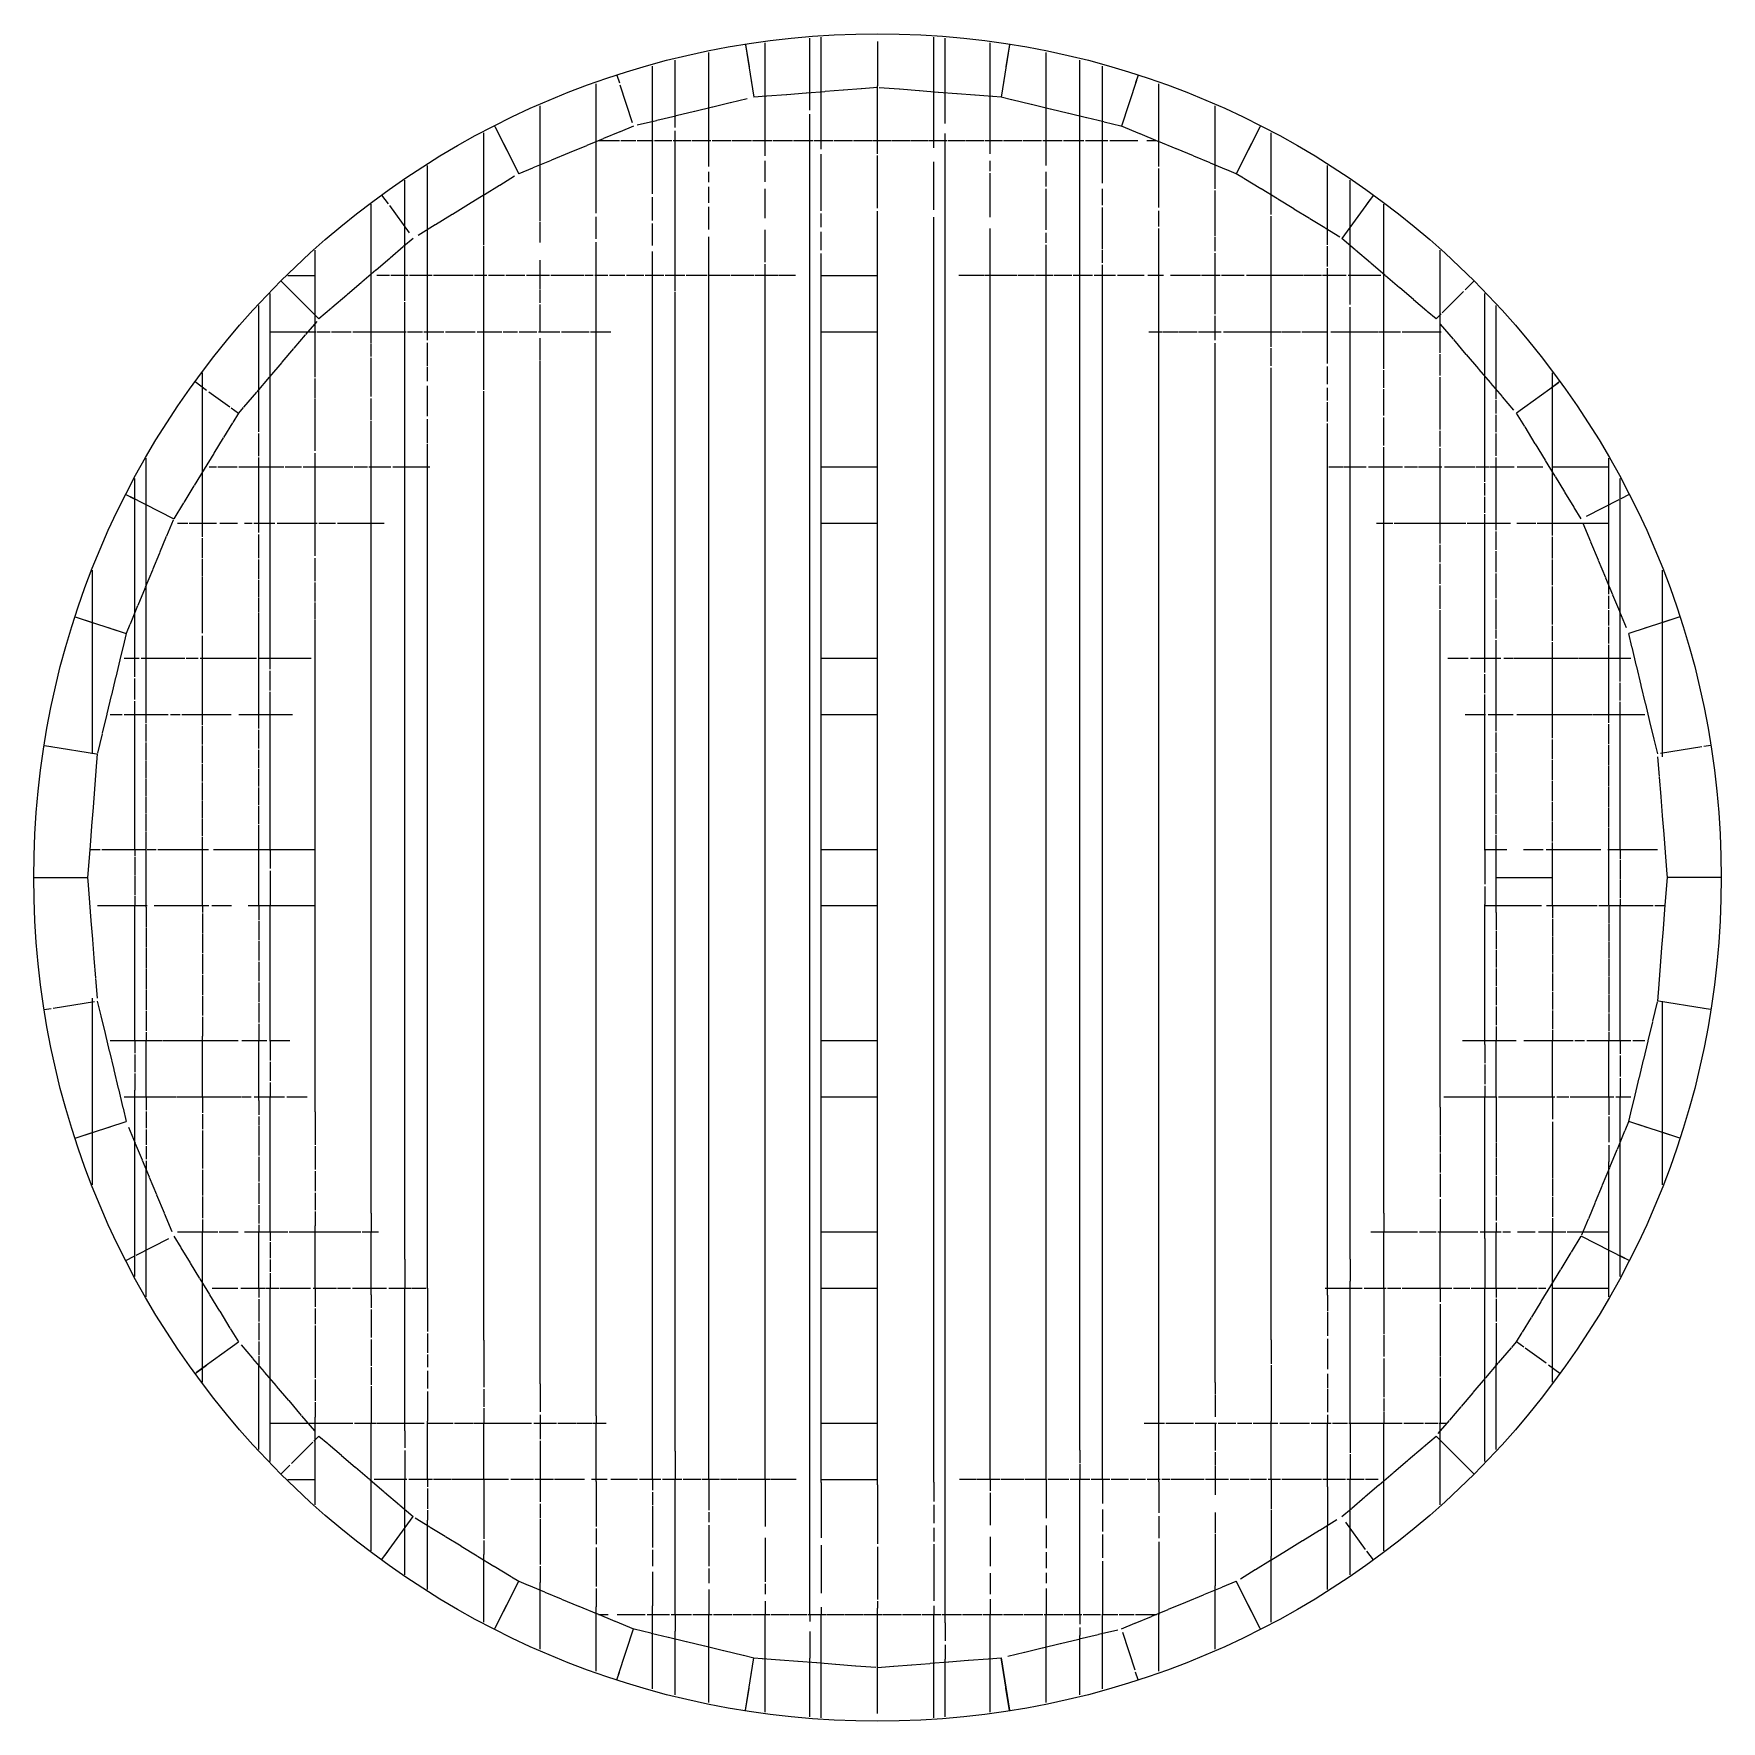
# Model space of a CAD drawing. Header units: metres. Extents: x -22.9 to 22.9, y -22.9 to 22.9.
import ezdxf

# ---------------------------------------------------------------- set-up
doc = ezdxf.new("R2010")
doc.units = ezdxf.units.M
for name, color, linetype in [('OBSERVED_WELDS', 3, 'Continuous'), ('PREDICTED_WELDS_HIGH', 5, 'Continuous'), ('PREDICTED_WELDS_LOW', 1, 'Continuous'), ('PREDICTED_WELDS_MEDIUM', 2, 'Continuous'), ('TANK_BOUNDARY', 7, 'Continuous')]:
    doc.layers.add(name, color=color, linetype=linetype)

msp = doc.modelspace()

# ---------------------------------------------------------------- linework, layer by layer
at = {"layer": 'OBSERVED_WELDS'}
for p, q in [((-3.573, 22.562), (-3.348, 21.138)), ((0, 22.648), (0, 21.448)), ((3.575, 22.573), (3.48, 21.972)), ((-7.063, 21.737), (-6.994, 21.527)), ((3.421, 21.597), (3.348, 21.138)), ((7.016, 21.593), (6.614, 20.354)), ((-6.978, 21.476), (-6.647, 20.458)), ((-3.527, 21.096), (-3.984, 20.986)), ((-3.007, 21.165), (-3.348, 21.138)), ((-2.461, 21.208), (-2.995, 21.166)), ((-1.933, 21.25), (-2.452, 21.209)), ((-1.423, 21.29), (-1.925, 21.25)), ((-1.829, 20.787), (-1.829, 21.176)), ((-0.928, 21.329), (-1.415, 21.291)), ((-0.446, 21.367), (-0.92, 21.33)), ((0, 21.402), (-0.436, 21.368)), ((0.589, 21.356), (0.048, 21.398)), ((1.126, 21.313), (0.599, 21.355)), ((1.646, 21.272), (1.135, 21.313)), ((2.149, 21.233), (1.654, 21.272)), ((1.829, 20.429), (1.829, 21.148)), ((2.638, 21.194), (2.157, 21.232)), ((3.117, 21.157), (2.647, 21.194)), ((3.348, 21.138), (3.128, 21.156)), ((3.627, 21.072), (3.348, 21.138)), ((4.16, 20.943), (3.639, 21.069)), ((-5.463, 20.631), (-5.976, 20.508)), ((-4.958, 20.752), (-5.455, 20.633)), ((-4.469, 20.869), (-4.95, 20.754)), ((-3.993, 20.984), (-4.461, 20.871)), ((-1.829, 20.194), (-1.829, 20.678)), ((4.677, 20.819), (4.17, 20.941)), ((5.176, 20.7), (4.685, 20.817)), ((5.66, 20.583), (5.184, 20.698)), ((6.132, 20.47), (5.669, 20.581)), ((-10.356, 20.325), (-9.716, 19.069)), ((-6.982, 20.202), (-7.421, 20.02)), ((-6.614, 20.354), (-6.973, 20.206)), ((-5.986, 20.505), (-6.512, 20.379)), ((-5.486, 20.322), (-5.486, 20.536)), ((-5.486, 19.964), (-5.486, 20.231)), ((1.829, 19.964), (1.829, 20.157)), ((5.486, 19.964), (5.486, 20.42)), ((6.596, 20.359), (6.142, 20.468)), ((7.109, 20.149), (6.614, 20.354)), ((7.608, 19.942), (7.119, 20.145)), ((10.376, 20.364), (10.175, 19.97)), ((-7.886, 19.827), (-8.35, 19.635)), ((-7.429, 20.017), (-7.879, 19.83)), ((-7.62, 18.372), (-7.62, 19.964)), ((-7.555, 19.964), (-7.306, 19.964)), ((-7.293, 19.964), (-6.988, 19.964)), ((-6.95, 19.964), (-6.551, 19.964)), ((-6.514, 19.964), (-6.076, 19.964)), ((-6.096, 18.866), (-6.096, 19.964)), ((-6.04, 19.964), (-5.574, 19.964)), ((-5.539, 19.964), (-5.051, 19.964)), ((-5.018, 19.964), (-4.514, 19.964)), ((-4.572, 19.261), (-4.572, 19.964)), ((-4.482, 19.964), (-3.967, 19.964)), ((-3.936, 19.964), (-3.413, 19.964)), ((-3.385, 19.964), (-2.857, 19.964)), ((-3.048, 19.55), (-3.048, 19.964)), ((-2.83, 19.964), (-2.302, 19.964)), ((-2.277, 19.964), (-1.752, 19.964)), ((-1.728, 19.964), (-1.208, 19.964)), ((-1.524, 19.733), (-1.524, 19.964)), ((-1.186, 19.964), (-0.673, 19.964)), ((-0.652, 19.964), (-0.147, 19.964)), ((-0.127, 19.964), (0.369, 19.964)), ((0, 19.608), (0, 19.795)), ((0.389, 19.964), (0.878, 19.964)), ((0.898, 19.964), (1.381, 19.964)), ((1.402, 19.964), (1.881, 19.964)), ((1.524, 19.768), (1.524, 19.964)), ((1.902, 19.964), (2.38, 19.964)), ((2.403, 19.964), (2.883, 19.964)), ((2.907, 19.964), (3.391, 19.964)), ((3.048, 19.603), (3.048, 19.964)), ((3.418, 19.964), (3.91, 19.964)), ((3.939, 19.964), (4.444, 19.964)), ((4.476, 19.964), (5, 19.964)), ((4.572, 19.293), (4.572, 19.964)), ((5.036, 19.964), (5.591, 19.964)), ((5.633, 19.964), (6.242, 19.964)), ((6.096, 18.811), (6.096, 19.731)), ((6.296, 19.964), (7.053, 19.964)), ((7.293, 19.964), (7.555, 19.964)), ((8.092, 19.742), (7.617, 19.939)), ((7.62, 19.264), (7.62, 19.756)), ((8.559, 19.549), (8.099, 19.739)), ((10.133, 19.888), (9.88, 19.391)), ((-9.349, 19.222), (-9.716, 19.069)), ((-8.845, 19.43), (-9.338, 19.226)), ((-8.357, 19.632), (-8.836, 19.434)), ((-3.048, 18.846), (-3.048, 19.417)), ((-1.524, 18.063), (-1.524, 19.595)), ((0, 18.137), (0, 19.565)), ((1.524, 18.085), (1.524, 19.389)), ((3.048, 19.136), (3.048, 19.417)), ((7.62, 18.149), (7.62, 19.207)), ((9.014, 19.36), (8.567, 19.545)), ((9.458, 19.176), (9.022, 19.357)), ((9.853, 19.337), (9.716, 19.069)), ((-10.241, 18.748), (-10.65, 18.497)), ((-9.833, 18.998), (-10.233, 18.753)), ((-9.144, 17.789), (-9.144, 19.189)), ((-6.096, 18.522), (-6.096, 18.855)), ((-4.572, 18.835), (-4.572, 19.117)), ((3.048, 17.895), (3.048, 19.08)), ((4.572, 18.721), (4.572, 19.116)), ((9.144, 18.661), (9.144, 19.105)), ((9.716, 19.069), (9.468, 19.172)), ((9.913, 18.948), (9.716, 19.069)), ((10.382, 18.661), (9.924, 18.942)), ((-13.434, 18.49), (-13.262, 18.253)), ((-10.657, 18.493), (-11.078, 18.235)), ((-10.668, 17.143), (-10.668, 18.384)), ((-7.62, 17.995), (-7.62, 18.357)), ((-6.096, 17.796), (-6.096, 18.429)), ((-4.572, 18.277), (-4.572, 18.709)), ((-3.048, 17.867), (-3.048, 18.661)), ((4.572, 17.549), (4.572, 18.661)), ((6.096, 18.216), (6.096, 18.655)), ((9.144, 17.388), (9.144, 18.612)), ((10.837, 18.383), (10.391, 18.656)), ((10.668, 17.961), (10.668, 18.34)), ((11.276, 18.113), (10.844, 18.378)), ((13.373, 18.407), (12.58, 17.315)), ((-13.225, 18.203), (-12.69, 17.466)), ((-11.526, 17.96), (-11.974, 17.686)), ((-11.085, 18.231), (-11.519, 17.965)), ((-7.62, 17.305), (-7.62, 17.899)), ((-4.572, 17.552), (-4.572, 18.171)), ((-1.524, 17.62), (-1.524, 17.991)), ((0, 16.456), (0, 18.053)), ((1.524, 16.39), (1.524, 17.891)), ((6.096, 17.026), (6.096, 18.157)), ((7.62, 17.635), (7.62, 18.065)), ((10.668, 16.511), (10.668, 17.92)), ((11.702, 17.852), (11.283, 18.109)), ((12.117, 17.598), (11.709, 17.848)), ((-11.983, 17.68), (-12.443, 17.398)), ((-12.192, 16.51), (-12.192, 17.552)), ((-9.144, 17.405), (-9.144, 17.768)), ((-9.144, 17.208), (-9.144, 17.402)), ((-6.096, 17.12), (-6.096, 17.717)), ((-3.048, 16.67), (-3.048, 17.551)), ((-1.524, 16.999), (-1.524, 17.495)), ((3.048, 16.307), (3.048, 17.582)), ((4.572, 17.199), (4.572, 17.467)), ((7.62, 16.368), (7.62, 17.581)), ((12.524, 17.349), (12.125, 17.593)), ((12.192, 17.137), (12.192, 17.41)), ((-12.847, 17.086), (-13.207, 16.779)), ((-12.58, 17.315), (-12.839, 17.093)), ((-10.668, 16.656), (-10.668, 17.111)), ((-7.62, 16.576), (-7.62, 17.216)), ((-6.096, 16.307), (-6.096, 16.962)), ((-4.572, 16.307), (-4.572, 17.359)), ((4.572, 16.307), (4.572, 17.144)), ((6.096, 16.656), (6.096, 16.994)), ((9.144, 16.966), (9.144, 17.355)), ((9.144, 16.307), (9.144, 16.919)), ((12.192, 16.556), (12.192, 17.101)), ((12.945, 17.002), (12.58, 17.315)), ((13.358, 16.65), (12.954, 16.995)), ((-13.214, 16.773), (-13.583, 16.458)), ((-10.668, 16.307), (-10.668, 16.648)), ((-9.144, 16.307), (-9.144, 16.722)), ((-7.62, 16.369), (-7.62, 16.563)), ((-3.048, 16.307), (-3.048, 16.62)), ((-1.524, 16.384), (-1.524, 16.909)), ((6.096, 16.307), (6.096, 16.602)), ((10.668, 16.307), (10.668, 16.508)), ((12.192, 16.307), (12.192, 16.508)), ((13.757, 16.309), (13.365, 16.644)), ((-16.103, 16.103), (-15.133, 15.133)), ((-13.976, 16.122), (-14.369, 15.787)), ((-13.589, 16.453), (-13.97, 16.128)), ((-13.22, 16.307), (-13.565, 16.307)), ((-12.718, 16.307), (-13.185, 16.307)), ((-12.802, 15.62), (-12.802, 16.307)), ((-12.065, 16.307), (-12.68, 16.307)), ((-10.954, 16.307), (-12.025, 16.307)), ((-10.58, 16.307), (-10.918, 16.307)), ((-10.109, 16.307), (-10.542, 16.307)), ((-9.552, 16.307), (-10.07, 16.307)), ((-8.891, 16.307), (-9.513, 16.307)), ((-9.144, 15.933), (-9.144, 16.307)), ((-7.955, 16.307), (-8.854, 16.307)), ((-7.702, 16.307), (-7.925, 16.307)), ((-7.305, 16.307), (-7.659, 16.307)), ((-6.844, 16.307), (-7.262, 16.307)), ((-6.335, 16.307), (-6.801, 16.307)), ((-5.791, 16.307), (-6.294, 16.307)), ((-5.217, 16.307), (-5.752, 16.307)), ((-5.486, 15.883), (-5.486, 16.307)), ((-4.617, 16.307), (-5.18, 16.307)), ((-3.994, 16.307), (-4.583, 16.307)), ((-3.35, 16.307), (-3.965, 16.307)), ((-2.679, 16.307), (-3.327, 16.307)), ((-2.224, 16.307), (-2.668, 16.307)), ((2.484, 16.307), (2.207, 16.307)), ((2.903, 16.307), (2.487, 16.307)), ((3.338, 16.307), (2.913, 16.307)), ((3.788, 16.307), (3.353, 16.307)), ((4.256, 16.307), (3.808, 16.307)), ((4.747, 16.307), (4.281, 16.307)), ((5.266, 16.307), (4.776, 16.307)), ((5.826, 16.307), (5.3, 16.307)), ((5.486, 15.541), (5.486, 16.307)), ((6.45, 16.307), (5.868, 16.307)), ((7.225, 16.307), (6.505, 16.307)), ((7.751, 16.307), (7.325, 16.307)), ((8.307, 16.307), (7.936, 16.307)), ((8.755, 16.307), (8.322, 16.307)), ((9.283, 16.307), (8.779, 16.307)), ((9.144, 15.57), (9.144, 16.307)), ((9.937, 16.307), (9.318, 16.307)), ((11.149, 16.307), (9.994, 16.307)), ((11.532, 16.307), (11.155, 16.307)), ((12.027, 16.307), (11.549, 16.307)), ((12.698, 16.307), (12.056, 16.307)), ((13.634, 16.307), (12.756, 16.307)), ((12.802, 15.527), (12.802, 16.307)), ((14.143, 15.979), (13.763, 16.304)), ((16.161, 16.161), (15.923, 15.923)), ((-14.375, 15.781), (-14.78, 15.435)), ((-12.802, 15.139), (-12.802, 15.591)), ((-9.144, 15.572), (-9.144, 15.913)), ((-5.486, 15.513), (-5.486, 15.856)), ((9.144, 15.265), (9.144, 15.568)), ((14.518, 15.659), (14.149, 15.974)), ((14.885, 15.346), (14.525, 15.653)), ((15.875, 15.875), (15.3, 15.3)), ((-14.789, 15.428), (-15.133, 15.133)), ((-12.802, 14.783), (-12.802, 15.129)), ((-9.144, 14.783), (-9.144, 15.524)), ((9.144, 14.783), (9.144, 15.22)), ((12.802, 14.99), (12.802, 15.449)), ((15.133, 15.133), (14.892, 15.339)), ((15.274, 15.274), (15.133, 15.133)), ((-15.502, 14.702), (-15.813, 14.338)), ((-15.191, 15.066), (-15.496, 14.71)), ((-15.433, 14.783), (-15.22, 14.783)), ((-15.24, 13.553), (-15.24, 14.783)), ((-15.188, 14.783), (-14.827, 14.783)), ((-14.791, 14.783), (-14.26, 14.783)), ((-14.219, 14.783), (-12.96, 14.783)), ((-13.716, 14.474), (-13.716, 14.783)), ((-12.954, 14.783), (-12.768, 14.783)), ((-12.731, 14.783), (-12.327, 14.783)), ((-12.287, 14.783), (-11.746, 14.783)), ((-12.192, 14.554), (-12.192, 14.783)), ((-11.704, 14.783), (-10.897, 14.783)), ((-10.846, 14.783), (-10.182, 14.783)), ((-10.668, 13.214), (-10.668, 14.732)), ((-10.141, 14.783), (-9.753, 14.783)), ((-9.711, 14.783), (-9.229, 14.783)), ((-9.186, 14.783), (-8.606, 14.783)), ((-8.564, 14.783), (-7.815, 14.783)), ((-7.775, 14.783), (-7.229, 14.783)), ((7.347, 14.783), (7.705, 14.783)), ((7.62, 14.586), (7.62, 14.783)), ((7.72, 14.783), (8.143, 14.783)), ((8.168, 14.783), (8.664, 14.783)), ((8.701, 14.783), (9.315, 14.783)), ((9.144, 14.557), (9.144, 14.783)), ((9.376, 14.783), (10.556, 14.783)), ((10.564, 14.783), (10.946, 14.783)), ((10.668, 14.379), (10.668, 14.783)), ((10.966, 14.783), (11.46, 14.783)), ((11.495, 14.783), (12.201, 14.783)), ((12.192, 13.924), (12.192, 14.733)), ((12.283, 14.783), (12.953, 14.783)), ((12.954, 14.783), (13.157, 14.783)), ((13.166, 14.783), (13.57, 14.783)), ((13.593, 14.783), (14.171, 14.783)), ((13.716, 14.079), (13.716, 14.783)), ((14.217, 14.783), (15.274, 14.783)), ((15.606, 14.581), (15.256, 14.991)), ((-15.818, 14.332), (-16.138, 13.958)), ((-13.716, 14.119), (-13.716, 14.458)), ((-12.192, 13.855), (-12.192, 14.488)), ((-9.144, 14.004), (-9.144, 14.616)), ((9.144, 13.714), (9.144, 14.48)), ((10.668, 13.863), (10.668, 14.338)), ((15.24, 14.212), (15.24, 14.618)), ((15.24, 13.601), (15.24, 14.175)), ((15.953, 14.174), (15.612, 14.573)), ((-16.143, 13.952), (-16.472, 13.566)), ((-13.716, 13.032), (-13.716, 14.08)), ((-12.192, 13.443), (-12.192, 13.831)), ((-9.144, 13.68), (-9.144, 13.985)), ((10.668, 12.532), (10.668, 13.812)), ((12.192, 13.366), (12.192, 13.846)), ((13.716, 13.779), (13.716, 14.078)), ((13.716, 13.271), (13.716, 13.741)), ((16.289, 13.781), (15.959, 14.167)), ((16.614, 13.4), (16.294, 13.775)), ((-18.49, 13.434), (-18.179, 13.208)), ((-16.478, 13.559), (-16.818, 13.161)), ((-15.24, 12.991), (-15.24, 13.516)), ((-12.192, 12.497), (-12.192, 13.317)), ((12.192, 12.923), (12.192, 13.268)), ((15.24, 12.417), (15.24, 13.559)), ((16.931, 13.029), (16.619, 13.394)), ((18.44, 13.397), (17.315, 12.58)), ((-18.116, 13.162), (-17.55, 12.751)), ((-16.825, 13.153), (-17.174, 12.744)), ((-16.764, 12.078), (-16.764, 13.171)), ((-15.24, 12.587), (-15.24, 12.971)), ((-13.716, 12.401), (-13.716, 12.981)), ((-10.668, 12.736), (-10.668, 13.18)), ((12.192, 12.354), (12.192, 12.88)), ((13.716, 12.515), (13.716, 13.229)), ((16.764, 12.972), (16.764, 13.224)), ((16.764, 12.574), (16.764, 12.938)), ((17.241, 12.666), (16.937, 13.022)), ((-17.513, 12.724), (-17.315, 12.58)), ((-17.315, 12.58), (-17.468, 12.33)), ((-17.183, 12.734), (-17.315, 12.58)), ((-15.24, 11.56), (-15.24, 12.58)), ((-13.716, 11.968), (-13.716, 12.377)), ((-12.192, 11.771), (-12.192, 12.422)), ((-10.668, 12.529), (-10.668, 12.725)), ((13.716, 11.7), (13.716, 12.462)), ((15.24, 12.138), (15.24, 12.412)), ((16.764, 12.063), (16.764, 12.538)), ((17.537, 12.217), (17.315, 12.58)), ((-17.725, 11.91), (-17.978, 11.498)), ((-17.473, 12.321), (-17.72, 11.918)), ((-16.764, 11.412), (-16.764, 12.026)), ((-13.716, 11.125), (-13.716, 11.959)), ((12.192, 11.125), (12.192, 12.304)), ((15.24, 11.676), (15.24, 12.1)), ((16.764, 11.421), (16.764, 12.026)), ((17.821, 11.753), (17.543, 12.207)), ((-17.982, 11.491), (-18.243, 11.065)), ((-15.24, 11.125), (-15.24, 11.496)), ((-12.192, 11.313), (-12.192, 11.742)), ((13.716, 11.311), (13.716, 11.661)), ((15.24, 11.125), (15.24, 11.636)), ((18.097, 11.304), (17.826, 11.745)), ((-18.247, 11.059), (-18.516, 10.619)), ((-18.111, 11.125), (-17.913, 11.125)), ((-17.877, 11.125), (-17.35, 11.125)), ((-17.3, 11.125), (-16.085, 11.125)), ((-16.764, 11.125), (-16.764, 11.383)), ((-16.459, 10.94), (-16.459, 11.125)), ((-16.049, 11.125), (-15.608, 11.125)), ((-15.562, 11.125), (-14.211, 11.125)), ((-14.175, 11.125), (-13.822, 11.125)), ((-13.778, 11.125), (-13.189, 11.125)), ((-13.132, 11.125), (-12.125, 11.125)), ((12.227, 11.125), (12.604, 11.125)), ((12.628, 11.125), (13.236, 11.125)), ((12.802, 10.343), (12.802, 11.125)), ((13.301, 11.125), (14.22, 11.125)), ((14.274, 11.125), (14.634, 11.125)), ((14.655, 11.125), (15.294, 11.125)), ((15.365, 11.125), (16.196, 11.125)), ((16.224, 11.125), (16.569, 11.125)), ((16.459, 10.723), (16.459, 11.125)), ((16.587, 11.125), (17.253, 11.125)), ((16.764, 11.125), (16.764, 11.382)), ((17.33, 11.125), (18.029, 11.125)), ((18.363, 10.869), (18.101, 11.297)), ((-18.521, 10.612), (-18.798, 10.159)), ((-16.459, 9.777), (-16.459, 10.933)), ((-12.802, 10.54), (-12.802, 10.934)), ((-12.802, 10.339), (-12.802, 10.531)), ((16.459, 10.348), (16.459, 10.686)), ((18.621, 10.448), (18.367, 10.862)), ((-20.252, 10.319), (-19.069, 9.716)), ((-18.804, 10.15), (-19.069, 9.716)), ((16.459, 9.879), (16.459, 10.31)), ((18.873, 10.036), (18.626, 10.44)), ((20.086, 10.234), (19.2, 9.783)), ((20.364, 10.376), (20.137, 10.26)), ((-19.085, 9.678), (-19.264, 9.246)), ((-18.963, 9.601), (-18.685, 9.601)), ((-18.646, 9.601), (-17.908, 9.601)), ((-18.288, 9.226), (-18.288, 9.601)), ((-17.818, 9.601), (-17.337, 9.601)), ((-17.151, 9.601), (-16.94, 9.601)), ((-16.901, 9.601), (-16.325, 9.601)), ((-16.764, 9.349), (-16.764, 9.601)), ((-16.265, 9.601), (-15.179, 9.601)), ((-15.24, 8.717), (-15.24, 9.601)), ((-15.14, 9.601), (-14.685, 9.601)), ((-14.633, 9.601), (-13.366, 9.601)), ((-13.716, 9.305), (-13.716, 9.601)), ((13.519, 9.601), (13.961, 9.601)), ((13.716, 9.096), (13.716, 9.601)), ((13.996, 9.601), (15.449, 9.601)), ((15.458, 9.601), (15.938, 9.601)), ((15.977, 9.601), (17.15, 9.601)), ((16.459, 9.601), (16.459, 9.84)), ((16.764, 9.413), (16.764, 9.601)), ((17.322, 9.601), (17.834, 9.601)), ((17.876, 9.601), (18.963, 9.601)), ((18.288, 9.266), (18.288, 9.601)), ((19.069, 9.716), (18.879, 10.028)), ((-19.268, 9.237), (-19.451, 8.796)), ((-18.288, 8.663), (-18.288, 9.19)), ((-16.764, 8.655), (-16.764, 9.289)), ((-13.716, 9.091), (-13.716, 9.296)), ((15.24, 9.053), (15.24, 9.441)), ((16.764, 8.879), (16.764, 9.374)), ((18.288, 8.646), (18.288, 9.231)), ((19.327, 9.095), (19.12, 9.594)), ((-19.454, 8.788), (-19.642, 8.335)), ((15.24, 8.542), (15.24, 9.011)), ((16.764, 8.272), (16.764, 8.841)), ((19.532, 8.599), (19.331, 9.085)), ((-19.645, 8.327), (-19.838, 7.86)), ((-18.288, 8.17), (-18.288, 8.636)), ((-16.764, 8.093), (-16.764, 8.617)), ((-15.24, 8.033), (-15.24, 8.654)), ((15.24, 7.956), (15.24, 8.5)), ((16.764, 7.564), (16.764, 8.236)), ((18.288, 7.916), (18.288, 8.613)), ((19.731, 8.12), (19.535, 8.591)), ((-19.841, 7.852), (-20.041, 7.369)), ((-18.288, 7.735), (-18.288, 8.151)), ((-16.764, 7.605), (-16.764, 8.066)), ((-15.24, 7.479), (-15.24, 7.993)), ((15.24, 7.278), (15.24, 7.915)), ((18.288, 7.208), (18.288, 7.887)), ((19.923, 7.656), (19.734, 8.112)), ((19.812, 7.672), (19.812, 7.923)), ((-20.045, 7.36), (-20.251, 6.864)), ((-18.288, 7.355), (-18.288, 7.722)), ((-18.288, 6.621), (-18.288, 7.351)), ((-16.764, 7.176), (-16.764, 7.586)), ((-15.24, 7.001), (-15.24, 7.451)), ((16.764, 6.715), (16.764, 7.531)), ((19.812, 7.278), (19.812, 7.633)), ((20.11, 7.204), (19.926, 7.648)), ((-21.736, 7.063), (-21.249, 6.904)), ((-21.132, 6.866), (-20.792, 6.756)), ((-16.764, 6.805), (-16.764, 7.164)), ((-15.24, 6.582), (-15.24, 6.981)), ((15.24, 6.345), (15.24, 7.24)), ((18.288, 6.857), (18.288, 7.199)), ((19.812, 6.829), (19.812, 7.24)), ((20.293, 6.762), (20.113, 7.196)), ((21.71, 7.054), (20.354, 6.614)), ((-20.705, 6.728), (-20.354, 6.614)), ((-20.354, 6.614), (-20.412, 6.375)), ((-20.255, 6.853), (-20.354, 6.614)), ((-18.288, 5.944), (-18.288, 6.545)), ((-16.764, 5.944), (-16.764, 6.802)), ((-15.24, 6.224), (-15.24, 6.571)), ((16.764, 6.473), (16.764, 6.705)), ((16.764, 6.039), (16.764, 6.428)), ((18.288, 6.413), (18.288, 6.816)), ((19.812, 6.344), (19.812, 6.793)), ((20.441, 6.254), (20.354, 6.614)), ((-20.414, 6.365), (-20.524, 5.906)), ((-20.407, 5.944), (-20.006, 5.944)), ((-20.117, 5.437), (-20.117, 5.944)), ((-19.954, 5.944), (-18.763, 5.944)), ((-18.735, 5.944), (-18.405, 5.944)), ((-18.354, 5.944), (-16.823, 5.944)), ((-16.775, 5.944), (-15.345, 5.944)), ((-16.459, 5.646), (-16.459, 5.944)), ((15.456, 5.944), (15.999, 5.944)), ((16.064, 5.944), (16.886, 5.944)), ((16.459, 5.552), (16.459, 5.944)), ((16.966, 5.944), (17.235, 5.944)), ((17.248, 5.944), (18.987, 5.944)), ((18.288, 5.944), (18.288, 6.373)), ((19.004, 5.944), (20.407, 5.944)), ((19.812, 5.944), (19.812, 6.308)), ((20.568, 5.723), (20.444, 6.242)), ((-20.526, 5.897), (-20.639, 5.428)), ((-16.459, 5.064), (-16.459, 5.601)), ((16.459, 4.993), (16.459, 5.512)), ((20.117, 5.306), (20.117, 5.762)), ((20.692, 5.209), (20.571, 5.713)), ((-20.641, 5.42), (-20.757, 4.937)), ((-20.117, 4.82), (-20.117, 5.39)), ((20.117, 4.794), (20.117, 5.271)), ((20.811, 4.712), (20.694, 5.201)), ((-20.759, 4.929), (-20.879, 4.43)), ((-20.117, 4.42), (-20.117, 4.781)), ((-16.459, 4.524), (-16.459, 5.027)), ((16.459, 4.42), (16.459, 4.956)), ((20.117, 4.42), (20.117, 4.76)), ((20.927, 4.23), (20.813, 4.704)), ((-20.881, 4.421), (-21.004, 3.906)), ((-20.79, 4.42), (-20.465, 4.42)), ((-20.413, 4.42), (-19.217, 4.42)), ((-19.812, 4.192), (-19.812, 4.42)), ((-19.812, 3.685), (-19.812, 4.166)), ((-19.152, 4.42), (-18.896, 4.42)), ((-18.845, 4.42), (-17.51, 4.42)), ((-18.288, 4.13), (-18.288, 4.42)), ((-17.302, 4.42), (-15.85, 4.42)), ((-16.764, 4.036), (-16.764, 4.42)), ((15.919, 4.42), (16.469, 4.42)), ((16.545, 4.42), (17.221, 4.42)), ((16.764, 3.968), (16.764, 4.42)), ((17.318, 4.42), (17.654, 4.42)), ((17.665, 4.42), (19.152, 4.42)), ((18.288, 3.773), (18.288, 4.299)), ((19.152, 4.42), (19.37, 4.42)), ((19.386, 4.42), (20.79, 4.42)), ((19.812, 4.186), (19.812, 4.42)), ((19.812, 3.617), (19.812, 4.157)), ((21.04, 3.759), (20.929, 4.221)), ((-21.007, 3.896), (-21.134, 3.368)), ((-19.812, 3.19), (-19.812, 3.662)), ((-18.288, 3.607), (-18.288, 4.099)), ((-16.764, 3.495), (-16.764, 3.999)), ((16.764, 3.409), (16.764, 3.931)), ((18.288, 3.207), (18.288, 3.741)), ((21.138, 3.348), (21.042, 3.75)), ((-22.398, 3.548), (-21.157, 3.351)), ((-21.138, 3.348), (-21.175, 2.888)), ((-18.288, 3.098), (-18.288, 3.579)), ((-16.764, 2.973), (-16.764, 3.462)), ((16.764, 2.845), (16.764, 3.374)), ((19.812, 3.045), (19.812, 3.59)), ((21.187, 2.732), (21.144, 3.272)), ((22.338, 3.538), (21.214, 3.36)), ((22.575, 3.575), (22.387, 3.546)), ((-21.175, 2.879), (-21.213, 2.404)), ((-19.812, 2.701), (-19.812, 3.168)), ((-18.288, 2.599), (-18.288, 3.073)), ((-16.764, 2.462), (-16.764, 2.943)), ((16.764, 2.282), (16.764, 2.813)), ((18.288, 2.64), (18.288, 3.178)), ((19.812, 2.474), (19.812, 3.021)), ((-21.213, 2.395), (-21.252, 1.908)), ((-19.812, 2.217), (-19.812, 2.682)), ((-18.288, 2.105), (-18.288, 2.575)), ((-16.764, 1.957), (-16.764, 2.434)), ((18.288, 2.075), (18.288, 2.613)), ((19.812, 1.908), (19.812, 2.452)), ((21.229, 2.195), (21.188, 2.721)), ((-21.252, 1.9), (-21.292, 1.397)), ((-19.812, 1.733), (-19.812, 2.199)), ((-18.288, 1.611), (-18.288, 2.083)), ((-16.764, 1.455), (-16.764, 1.931)), ((16.764, 1.722), (16.764, 2.251)), ((18.288, 1.518), (18.288, 2.051)), ((19.812, 1.351), (19.812, 1.889)), ((21.27, 1.676), (21.23, 2.186)), ((-21.293, 1.389), (-21.334, 0.869)), ((-19.812, 1.246), (-19.812, 1.717)), ((-18.288, 1.116), (-18.288, 1.591)), ((-16.764, 0.951), (-16.764, 1.431)), ((16.764, 1.171), (16.764, 1.694)), ((18.288, 0.971), (18.288, 1.495)), ((21.31, 1.174), (21.271, 1.668)), ((-19.812, 0.762), (-19.812, 1.231)), ((-18.288, 0.762), (-18.288, 1.097)), ((16.764, 0.762), (16.764, 1.145)), ((18.288, 0.762), (18.288, 0.95)), ((19.812, 0.807), (19.812, 1.334)), ((21.348, 0.686), (21.31, 1.166)), ((-21.334, 0.86), (-21.376, 0.326)), ((-21.342, 0.762), (-21.065, 0.762)), ((-21.015, 0.762), (-19.802, 0.762)), ((-20.117, 0.762), (-20.117, 0.576)), ((-20.117, 0.552), (-20.117, 0.056)), ((-19.789, 0.762), (-19.541, 0.762)), ((-19.495, 0.762), (-18.127, 0.762)), ((-17.992, 0.762), (-16.441, 0.762)), ((-16.459, 0.732), (-16.459, 0.246)), ((16.437, 0.762), (17.051, 0.762)), ((16.459, 0.762), (16.459, 0.282)), ((17.505, 0.762), (18.039, 0.762)), ((18.115, 0.762), (19.6, 0.762)), ((19.784, 0.762), (21.132, 0.762)), ((20.117, 0.762), (20.117, 0.493)), ((20.117, 0.468), (20.117, -0.032)), ((21.386, 0.207), (21.349, 0.677)), ((-22.855, 0), (-21.402, 0)), ((-21.377, 0.314), (-21.402, 0)), ((-21.402, 0), (-21.387, -0.197)), ((-20.117, 0.032), (-20.117, -0.468)), ((-16.459, 0.177), (-16.459, -0.267)), ((16.459, 0.267), (16.459, -0.177)), ((21.377, -0.314), (21.402, 0)), ((21.402, 0), (21.387, 0.197)), ((-21.386, -0.207), (-21.349, -0.677)), ((-16.459, -0.282), (-16.459, -0.762)), ((16.459, -0.246), (16.459, -0.732)), ((20.117, -0.056), (20.117, -0.552)), ((21.334, -0.86), (21.376, -0.326)), ((22.855, 0), (21.402, 0)), ((-21.348, -0.686), (-21.31, -1.166)), ((-21.132, -0.762), (-19.784, -0.762)), ((-20.117, -0.493), (-20.117, -0.762)), ((-19.812, -0.807), (-19.812, -1.334)), ((-19.6, -0.762), (-18.115, -0.762)), ((-18.288, -0.762), (-18.288, -0.95)), ((-18.039, -0.762), (-17.505, -0.762)), ((-17.051, -0.762), (-16.437, -0.762)), ((-16.764, -0.762), (-16.764, -1.145)), ((16.441, -0.762), (17.992, -0.762)), ((18.127, -0.762), (19.495, -0.762)), ((18.288, -0.762), (18.288, -1.097)), ((19.541, -0.762), (19.789, -0.762)), ((19.802, -0.762), (21.015, -0.762)), ((19.812, -0.762), (19.812, -1.231)), ((20.117, -0.576), (20.117, -0.762)), ((21.065, -0.762), (21.342, -0.762)), ((21.293, -1.389), (21.334, -0.869)), ((-21.31, -1.174), (-21.271, -1.668)), ((-19.812, -1.351), (-19.812, -1.889)), ((-18.288, -0.971), (-18.288, -1.495)), ((-16.764, -1.171), (-16.764, -1.694)), ((16.764, -0.951), (16.764, -1.431)), ((18.288, -1.116), (18.288, -1.591)), ((19.812, -1.246), (19.812, -1.717)), ((-21.27, -1.676), (-21.23, -2.186)), ((-18.288, -1.518), (-18.288, -2.051)), ((-16.764, -1.722), (-16.764, -2.251)), ((16.764, -1.455), (16.764, -1.931)), ((18.288, -1.611), (18.288, -2.083)), ((19.812, -1.733), (19.812, -2.199)), ((21.252, -1.9), (21.292, -1.397)), ((-21.229, -2.195), (-21.188, -2.721)), ((-19.812, -1.908), (-19.812, -2.452)), ((-18.288, -2.075), (-18.288, -2.613)), ((-16.764, -2.282), (-16.764, -2.813)), ((16.764, -1.957), (16.764, -2.434)), ((18.288, -2.105), (18.288, -2.575)), ((19.812, -2.217), (19.812, -2.682)), ((21.213, -2.395), (21.252, -1.908)), ((-21.187, -2.732), (-21.144, -3.272)), ((-19.812, -2.474), (-19.812, -3.021)), ((-18.288, -2.64), (-18.288, -3.178)), ((16.764, -2.462), (16.764, -2.943)), ((18.288, -2.599), (18.288, -3.073)), ((19.812, -2.701), (19.812, -3.168)), ((21.175, -2.879), (21.213, -2.404)), ((-19.812, -3.045), (-19.812, -3.59)), ((-16.764, -2.845), (-16.764, -3.374)), ((16.764, -2.973), (16.764, -3.462)), ((18.288, -3.098), (18.288, -3.579)), ((19.812, -3.19), (19.812, -3.662)), ((21.138, -3.348), (21.175, -2.888)), ((-22.575, -3.575), (-22.387, -3.546)), ((-22.338, -3.538), (-21.214, -3.36)), ((-21.138, -3.348), (-21.042, -3.75)), ((-19.812, -3.617), (-19.812, -4.157)), ((-18.288, -3.207), (-18.288, -3.741)), ((-16.764, -3.409), (-16.764, -3.931)), ((16.764, -3.495), (16.764, -3.999)), ((18.288, -3.607), (18.288, -4.099)), ((21.007, -3.896), (21.134, -3.368)), ((22.398, -3.548), (21.157, -3.351)), ((-21.04, -3.759), (-20.929, -4.221)), ((-18.288, -3.773), (-18.288, -4.299)), ((-16.764, -3.968), (-16.764, -4.42)), ((16.764, -4.036), (16.764, -4.42)), ((19.812, -3.685), (19.812, -4.166)), ((20.881, -4.421), (21.004, -3.906)), ((-20.927, -4.23), (-20.813, -4.704)), ((-20.79, -4.42), (-19.386, -4.42)), ((-20.117, -4.42), (-20.117, -4.76)), ((-19.812, -4.186), (-19.812, -4.42)), ((-19.37, -4.42), (-19.152, -4.42)), ((-19.152, -4.42), (-17.665, -4.42)), ((-17.654, -4.42), (-17.318, -4.42)), ((-17.221, -4.42), (-16.545, -4.42)), ((-16.469, -4.42), (-15.919, -4.42)), ((-16.459, -4.42), (-16.459, -4.956)), ((15.85, -4.42), (17.302, -4.42)), ((16.459, -4.524), (16.459, -5.027)), ((17.51, -4.42), (18.845, -4.42)), ((18.288, -4.13), (18.288, -4.42)), ((18.896, -4.42), (19.152, -4.42)), ((19.217, -4.42), (20.413, -4.42)), ((19.812, -4.192), (19.812, -4.42)), ((20.117, -4.42), (20.117, -4.781)), ((20.465, -4.42), (20.79, -4.42)), ((20.759, -4.929), (20.879, -4.43)), ((-20.811, -4.712), (-20.694, -5.201)), ((-20.117, -4.794), (-20.117, -5.271)), ((-16.459, -4.993), (-16.459, -5.512)), ((20.117, -4.82), (20.117, -5.39)), ((20.641, -5.42), (20.757, -4.937)), ((-20.692, -5.209), (-20.571, -5.713)), ((-20.117, -5.306), (-20.117, -5.762)), ((16.459, -5.064), (16.459, -5.601)), ((20.117, -5.437), (20.117, -5.944)), ((20.526, -5.897), (20.639, -5.428)), ((-20.568, -5.723), (-20.444, -6.242)), ((-20.407, -5.944), (-19.004, -5.944)), ((-18.987, -5.944), (-17.248, -5.944)), ((-17.235, -5.944), (-16.966, -5.944)), ((-16.886, -5.944), (-16.064, -5.944)), ((-16.459, -5.552), (-16.459, -5.944)), ((-15.999, -5.944), (-15.456, -5.944)), ((15.345, -5.944), (16.775, -5.944)), ((16.459, -5.646), (16.459, -5.944)), ((16.823, -5.944), (18.354, -5.944)), ((18.405, -5.944), (18.735, -5.944)), ((18.763, -5.944), (19.954, -5.944)), ((20.006, -5.944), (20.407, -5.944)), ((20.414, -6.365), (20.524, -5.906)), ((-20.441, -6.254), (-20.354, -6.614)), ((-19.812, -5.944), (-19.812, -6.308)), ((-19.812, -6.344), (-19.812, -6.793)), ((-18.288, -5.944), (-18.288, -6.373)), ((-16.764, -6.039), (-16.764, -6.428)), ((-15.24, -6.345), (-15.24, -7.24)), ((15.24, -6.224), (15.24, -6.571)), ((16.764, -5.944), (16.764, -6.802)), ((18.288, -5.944), (18.288, -6.545)), ((19.812, -5.944), (19.812, -6.429)), ((20.354, -6.614), (20.412, -6.375)), ((-21.71, -7.054), (-20.354, -6.614)), ((-20.293, -6.762), (-20.113, -7.196)), ((-19.812, -6.829), (-19.812, -7.24)), ((-18.288, -6.413), (-18.288, -6.816)), ((-18.288, -6.857), (-18.288, -7.199)), ((-16.764, -6.473), (-16.764, -6.705)), ((-16.764, -6.715), (-16.764, -7.531)), ((15.24, -6.582), (15.24, -6.981)), ((16.764, -6.805), (16.764, -7.164)), ((18.288, -6.621), (18.288, -7.351)), ((19.812, -6.478), (19.812, -7.172)), ((20.255, -6.853), (20.354, -6.614)), ((20.705, -6.728), (20.354, -6.614)), ((21.132, -6.866), (20.792, -6.756)), ((-20.11, -7.204), (-19.926, -7.648)), ((-19.812, -7.278), (-19.812, -7.633)), ((-18.288, -7.208), (-18.288, -7.887)), ((-15.24, -7.278), (-15.24, -7.915)), ((15.24, -7.001), (15.24, -7.451)), ((16.764, -7.176), (16.764, -7.586)), ((19.812, -7.251), (19.812, -7.7)), ((20.045, -7.36), (20.251, -6.864)), ((21.736, -7.063), (21.249, -6.904)), ((-19.923, -7.656), (-19.734, -8.112)), ((-19.812, -7.672), (-19.812, -7.923)), ((-16.764, -7.564), (-16.764, -8.236)), ((15.24, -7.479), (15.24, -7.993)), ((16.764, -7.605), (16.764, -8.066)), ((18.288, -7.355), (18.288, -7.722)), ((18.288, -7.735), (18.288, -8.151)), ((19.841, -7.852), (20.041, -7.369)), ((-19.731, -8.12), (-19.535, -8.591)), ((-18.288, -7.916), (-18.288, -8.613)), ((-15.24, -7.956), (-15.24, -8.5)), ((15.24, -8.033), (15.24, -8.654)), ((16.764, -8.093), (16.764, -8.617)), ((18.288, -8.17), (18.288, -8.636)), ((19.645, -8.327), (19.838, -7.86)), ((-19.532, -8.599), (-19.331, -9.085)), ((-18.288, -8.646), (-18.288, -9.231)), ((-16.764, -8.272), (-16.764, -8.841)), ((-15.24, -8.542), (-15.24, -9.011)), ((16.764, -8.655), (16.764, -9.289)), ((18.288, -8.663), (18.288, -9.19)), ((19.454, -8.788), (19.642, -8.335)), ((-19.327, -9.095), (-19.12, -9.594)), ((-16.764, -8.879), (-16.764, -9.374)), ((-15.24, -9.053), (-15.24, -9.441)), ((-13.716, -9.096), (-13.716, -9.601)), ((13.716, -9.091), (13.716, -9.296)), ((15.24, -8.717), (15.24, -9.601)), ((19.268, -9.237), (19.451, -8.796)), ((-18.288, -9.266), (-18.288, -9.601)), ((-16.764, -9.413), (-16.764, -9.601)), ((13.716, -9.305), (13.716, -9.601)), ((16.764, -9.349), (16.764, -9.601)), ((18.288, -9.226), (18.288, -9.601)), ((19.085, -9.678), (19.264, -9.246)), ((-20.086, -10.234), (-19.2, -9.783)), ((-19.069, -9.716), (-18.879, -10.028)), ((-18.963, -9.601), (-17.876, -9.601)), ((-18.873, -10.036), (-18.626, -10.44)), ((-17.834, -9.601), (-17.322, -9.601)), ((-17.15, -9.601), (-15.977, -9.601)), ((-16.459, -9.601), (-16.459, -9.84)), ((-16.459, -9.879), (-16.459, -10.31)), ((-15.938, -9.601), (-15.458, -9.601)), ((-15.449, -9.601), (-13.996, -9.601)), ((-13.961, -9.601), (-13.519, -9.601)), ((13.366, -9.601), (14.633, -9.601)), ((14.685, -9.601), (15.14, -9.601)), ((15.179, -9.601), (16.265, -9.601)), ((16.325, -9.601), (16.901, -9.601)), ((16.459, -9.777), (16.459, -10.933)), ((16.94, -9.601), (17.151, -9.601)), ((17.337, -9.601), (17.818, -9.601)), ((17.908, -9.601), (18.646, -9.601)), ((18.685, -9.601), (18.963, -9.601)), ((18.804, -10.15), (19.069, -9.716)), ((20.252, -10.319), (19.069, -9.716)), ((-20.364, -10.376), (-20.137, -10.26)), ((-18.621, -10.448), (-18.367, -10.862)), ((-16.459, -10.348), (-16.459, -10.686)), ((-12.802, -10.343), (-12.802, -11.125)), ((12.802, -10.339), (12.802, -10.531)), ((18.521, -10.612), (18.798, -10.159)), ((-18.363, -10.869), (-18.101, -11.297)), ((-16.459, -10.723), (-16.459, -11.125)), ((12.802, -10.54), (12.802, -10.934)), ((16.459, -10.94), (16.459, -11.125)), ((18.247, -11.059), (18.516, -10.619)), ((-18.097, -11.304), (-17.826, -11.745)), ((-18.029, -11.125), (-17.33, -11.125)), ((-17.253, -11.125), (-16.587, -11.125)), ((-16.764, -11.125), (-16.764, -11.382)), ((-16.764, -11.421), (-16.764, -12.026)), ((-16.569, -11.125), (-16.224, -11.125)), ((-16.196, -11.125), (-15.365, -11.125)), ((-15.294, -11.125), (-14.655, -11.125)), ((-15.24, -11.125), (-15.24, -11.636)), ((-14.634, -11.125), (-14.274, -11.125)), ((-14.22, -11.125), (-13.301, -11.125)), ((-13.716, -11.311), (-13.716, -11.661)), ((-13.236, -11.125), (-12.628, -11.125)), ((-12.604, -11.125), (-12.227, -11.125)), ((-12.192, -11.125), (-12.192, -12.304)), ((12.125, -11.125), (13.132, -11.125)), ((12.192, -11.313), (12.192, -11.742)), ((13.189, -11.125), (13.778, -11.125)), ((13.716, -11.125), (13.716, -11.959)), ((13.822, -11.125), (14.175, -11.125)), ((14.211, -11.125), (15.562, -11.125)), ((15.24, -11.125), (15.24, -11.496)), ((15.608, -11.125), (16.049, -11.125)), ((16.085, -11.125), (17.3, -11.125)), ((16.764, -11.125), (16.764, -11.383)), ((16.764, -11.412), (16.764, -12.026)), ((17.35, -11.125), (17.877, -11.125)), ((17.913, -11.125), (18.111, -11.125)), ((17.982, -11.491), (18.243, -11.065)), ((-17.821, -11.753), (-17.543, -12.207)), ((-15.24, -11.676), (-15.24, -12.1)), ((-13.716, -11.7), (-13.716, -12.462)), ((12.192, -11.771), (12.192, -12.422)), ((15.24, -11.56), (15.24, -12.58)), ((17.725, -11.91), (17.978, -11.498)), ((-17.537, -12.217), (-17.315, -12.58)), ((-16.764, -12.063), (-16.764, -12.538)), ((-15.24, -12.138), (-15.24, -12.412)), ((13.716, -11.968), (13.716, -12.377)), ((16.764, -12.078), (16.764, -13.171)), ((17.315, -12.58), (17.468, -12.33)), ((17.473, -12.321), (17.72, -11.918)), ((-18.44, -13.397), (-17.315, -12.58)), ((-17.241, -12.666), (-16.937, -13.022)), ((-16.764, -12.574), (-16.764, -12.938)), ((-15.24, -12.417), (-15.24, -13.559)), ((-13.716, -12.515), (-13.716, -13.229)), ((-12.192, -12.354), (-12.192, -12.88)), ((-10.668, -12.532), (-10.668, -13.812)), ((10.668, -12.529), (10.668, -12.725)), ((10.668, -12.736), (10.668, -13.18)), ((12.192, -12.497), (12.192, -13.317)), ((13.716, -12.401), (13.716, -12.981)), ((15.24, -12.587), (15.24, -12.971)), ((16.825, -13.153), (17.174, -12.744)), ((17.183, -12.734), (17.315, -12.58)), ((17.513, -12.724), (17.315, -12.58)), ((18.116, -13.162), (17.55, -12.751)), ((-16.931, -13.029), (-16.619, -13.394)), ((-16.764, -12.972), (-16.764, -13.224)), ((-12.192, -12.923), (-12.192, -13.268)), ((10.668, -13.214), (10.668, -14.732)), ((13.716, -13.032), (13.716, -14.08)), ((15.24, -12.991), (15.24, -13.516)), ((16.478, -13.559), (16.818, -13.161)), ((18.49, -13.434), (18.179, -13.208)), ((-16.614, -13.4), (-16.294, -13.775)), ((-15.24, -13.601), (-15.24, -14.175)), ((-13.716, -13.271), (-13.716, -13.741)), ((-12.192, -13.366), (-12.192, -13.846)), ((-9.144, -13.714), (-9.144, -14.48)), ((9.144, -13.68), (9.144, -13.985)), ((12.192, -13.443), (12.192, -13.831)), ((15.24, -13.553), (15.24, -14.783)), ((16.143, -13.952), (16.472, -13.566)), ((-16.289, -13.781), (-15.959, -14.167)), ((-13.716, -13.779), (-13.716, -14.078)), ((-13.716, -14.079), (-13.716, -14.783)), ((-12.192, -13.924), (-12.192, -14.733)), ((-10.668, -13.863), (-10.668, -14.338)), ((9.144, -14.004), (9.144, -14.616)), ((12.192, -13.855), (12.192, -14.488)), ((13.716, -14.119), (13.716, -14.458)), ((15.818, -14.332), (16.138, -13.958)), ((-15.953, -14.174), (-15.612, -14.573)), ((-15.606, -14.581), (-15.256, -14.991)), ((-15.24, -14.212), (-15.24, -14.618)), ((-10.668, -14.379), (-10.668, -14.783)), ((-9.144, -14.557), (-9.144, -14.783)), ((-7.62, -14.586), (-7.62, -14.783)), ((12.192, -14.554), (12.192, -14.783)), ((13.716, -14.474), (13.716, -14.783)), ((15.502, -14.702), (15.813, -14.338)), ((-15.274, -14.783), (-14.217, -14.783)), ((-14.171, -14.783), (-13.593, -14.783)), ((-13.57, -14.783), (-13.166, -14.783)), ((-13.157, -14.783), (-12.954, -14.783)), ((-12.953, -14.783), (-12.283, -14.783)), ((-12.802, -14.99), (-12.802, -15.449)), ((-12.201, -14.783), (-11.495, -14.783)), ((-11.46, -14.783), (-10.966, -14.783)), ((-10.946, -14.783), (-10.564, -14.783)), ((-10.556, -14.783), (-9.376, -14.783)), ((-9.315, -14.783), (-8.701, -14.783)), ((-9.144, -14.783), (-9.144, -15.22)), ((-8.664, -14.783), (-8.168, -14.783)), ((-8.143, -14.783), (-7.72, -14.783)), ((-7.705, -14.783), (-7.347, -14.783)), ((7.229, -14.783), (7.775, -14.783)), ((7.815, -14.783), (8.564, -14.783)), ((8.606, -14.783), (9.186, -14.783)), ((9.144, -14.783), (9.144, -15.524)), ((9.229, -14.783), (9.711, -14.783)), ((9.753, -14.783), (10.141, -14.783)), ((10.182, -14.783), (10.846, -14.783)), ((10.897, -14.783), (11.704, -14.783)), ((11.746, -14.783), (12.287, -14.783)), ((12.327, -14.783), (12.731, -14.783)), ((12.768, -14.783), (12.954, -14.783)), ((12.802, -14.783), (12.802, -15.129)), ((12.96, -14.783), (14.219, -14.783)), ((14.26, -14.783), (14.791, -14.783)), ((14.827, -14.783), (15.188, -14.783)), ((15.191, -15.066), (15.496, -14.71)), ((15.22, -14.783), (15.433, -14.783)), ((-15.875, -15.875), (-15.3, -15.3)), ((-15.274, -15.274), (-15.133, -15.133)), ((-15.133, -15.133), (-14.892, -15.339)), ((-14.885, -15.346), (-14.525, -15.653)), ((-12.802, -15.527), (-12.802, -16.307)), ((-9.144, -15.265), (-9.144, -15.568)), ((-5.486, -15.541), (-5.486, -16.307)), ((5.486, -15.513), (5.486, -15.856)), ((12.802, -15.139), (12.802, -15.591)), ((14.375, -15.781), (14.78, -15.435)), ((14.789, -15.428), (15.133, -15.133)), ((16.103, -16.103), (15.133, -15.133)), ((-16.161, -16.161), (-15.923, -15.923)), ((-14.518, -15.659), (-14.149, -15.974)), ((-14.143, -15.979), (-13.763, -16.304)), ((-9.144, -15.57), (-9.144, -16.307)), ((5.486, -15.883), (5.486, -16.307)), ((9.144, -15.572), (9.144, -15.913)), ((9.144, -15.933), (9.144, -16.307)), ((12.802, -15.62), (12.802, -16.307)), ((13.976, -16.122), (14.369, -15.787)), ((-13.757, -16.309), (-13.365, -16.644)), ((-12.756, -16.307), (-13.634, -16.307)), ((-12.056, -16.307), (-12.698, -16.307)), ((-12.192, -16.307), (-12.192, -16.508)), ((-11.549, -16.307), (-12.027, -16.307)), ((-11.155, -16.307), (-11.532, -16.307)), ((-9.994, -16.307), (-11.149, -16.307)), ((-10.668, -16.307), (-10.668, -16.508)), ((-9.318, -16.307), (-9.937, -16.307)), ((-8.779, -16.307), (-9.283, -16.307)), ((-9.144, -16.307), (-9.144, -16.919)), ((-8.322, -16.307), (-8.755, -16.307)), ((-7.936, -16.307), (-8.307, -16.307)), ((-7.325, -16.307), (-7.751, -16.307)), ((-7.62, -16.368), (-7.62, -17.581)), ((-6.505, -16.307), (-7.225, -16.307)), ((-5.868, -16.307), (-6.45, -16.307)), ((-6.096, -16.307), (-6.096, -16.602)), ((-5.3, -16.307), (-5.826, -16.307)), ((-4.776, -16.307), (-5.266, -16.307)), ((-4.281, -16.307), (-4.747, -16.307)), ((-4.572, -16.307), (-4.572, -17.144)), ((-3.808, -16.307), (-4.256, -16.307)), ((-3.353, -16.307), (-3.788, -16.307)), ((-2.913, -16.307), (-3.338, -16.307)), ((-3.048, -16.307), (-3.048, -17.582)), ((-2.487, -16.307), (-2.903, -16.307)), ((-2.207, -16.307), (-2.484, -16.307)), ((-1.524, -16.39), (-1.524, -17.891)), ((0, -16.456), (0, -18.053)), ((1.524, -16.384), (1.524, -16.909)), ((2.668, -16.307), (2.224, -16.307)), ((3.327, -16.307), (2.679, -16.307)), ((3.048, -16.307), (3.048, -16.62)), ((3.965, -16.307), (3.35, -16.307)), ((4.583, -16.307), (3.994, -16.307)), ((4.572, -16.307), (4.572, -17.359)), ((5.18, -16.307), (4.617, -16.307)), ((5.752, -16.307), (5.217, -16.307)), ((6.294, -16.307), (5.791, -16.307)), ((6.096, -16.307), (6.096, -16.962)), ((6.801, -16.307), (6.335, -16.307)), ((7.262, -16.307), (6.844, -16.307)), ((7.659, -16.307), (7.305, -16.307)), ((7.62, -16.369), (7.62, -16.563)), ((7.925, -16.307), (7.702, -16.307)), ((8.854, -16.307), (7.955, -16.307)), ((9.513, -16.307), (8.891, -16.307)), ((9.144, -16.307), (9.144, -16.722)), ((10.07, -16.307), (9.552, -16.307)), ((10.542, -16.307), (10.109, -16.307)), ((10.918, -16.307), (10.58, -16.307)), ((10.668, -16.307), (10.668, -16.648)), ((12.025, -16.307), (10.954, -16.307)), ((12.68, -16.307), (12.065, -16.307)), ((13.185, -16.307), (12.718, -16.307)), ((13.214, -16.773), (13.583, -16.458)), ((13.565, -16.307), (13.22, -16.307)), ((13.589, -16.453), (13.97, -16.128)), ((-13.358, -16.65), (-12.954, -16.995)), ((-12.192, -16.556), (-12.192, -17.101)), ((-10.668, -16.511), (-10.668, -17.92)), ((-6.096, -16.656), (-6.096, -16.994)), ((3.048, -16.67), (3.048, -17.551)), ((7.62, -16.576), (7.62, -17.216)), ((10.668, -16.656), (10.668, -17.111)), ((12.192, -16.51), (12.192, -17.552)), ((12.847, -17.086), (13.207, -16.779)), ((-13.373, -18.407), (-12.58, -17.315)), ((-12.945, -17.002), (-12.58, -17.315)), ((-12.524, -17.349), (-12.125, -17.593)), ((-12.192, -17.137), (-12.192, -17.41)), ((-9.144, -16.966), (-9.144, -17.355)), ((-6.096, -17.026), (-6.096, -18.157)), ((-4.572, -17.199), (-4.572, -17.467)), ((1.524, -16.999), (1.524, -17.495)), ((6.096, -17.12), (6.096, -17.717)), ((7.62, -17.305), (7.62, -17.899)), ((9.144, -17.208), (9.144, -17.402)), ((10.668, -17.143), (10.668, -18.384)), ((12.58, -17.315), (12.839, -17.093)), ((-12.117, -17.598), (-11.709, -17.848)), ((-9.144, -17.388), (-9.144, -18.612)), ((-7.62, -17.635), (-7.62, -18.065)), ((-4.572, -17.549), (-4.572, -18.661)), ((1.524, -17.62), (1.524, -17.991)), ((4.572, -17.552), (4.572, -18.171)), ((6.096, -17.796), (6.096, -18.429)), ((9.144, -17.405), (9.144, -17.768)), ((9.144, -17.789), (9.144, -19.189)), ((11.526, -17.96), (11.974, -17.686)), ((11.983, -17.68), (12.443, -17.398)), ((13.225, -18.203), (12.69, -17.466)), ((-11.702, -17.852), (-11.283, -18.109)), ((-11.276, -18.113), (-10.844, -18.378)), ((-10.668, -17.961), (-10.668, -18.34)), ((-7.62, -18.149), (-7.62, -19.207)), ((-6.096, -18.216), (-6.096, -18.655)), ((-3.048, -17.895), (-3.048, -19.08)), ((-1.524, -18.085), (-1.524, -19.389)), ((0, -18.137), (0, -19.565)), ((1.524, -18.063), (1.524, -19.595)), ((3.048, -17.867), (3.048, -18.661)), ((4.572, -18.277), (4.572, -18.709)), ((7.62, -17.995), (7.62, -18.357)), ((10.657, -18.493), (11.078, -18.235)), ((11.085, -18.231), (11.519, -17.965)), ((13.434, -18.49), (13.262, -18.253)), ((-10.837, -18.383), (-10.391, -18.656)), ((-10.382, -18.661), (-9.924, -18.942)), ((-9.144, -18.661), (-9.144, -19.105)), ((-4.572, -18.721), (-4.572, -19.116)), ((6.096, -18.522), (6.096, -18.855)), ((7.62, -18.372), (7.62, -19.964)), ((10.241, -18.748), (10.65, -18.497)), ((-9.913, -18.948), (-9.716, -19.069)), ((-9.853, -19.337), (-9.716, -19.069)), ((-9.716, -19.069), (-9.468, -19.172)), ((-9.458, -19.176), (-9.022, -19.357)), ((-6.096, -18.811), (-6.096, -19.731)), ((-3.048, -19.136), (-3.048, -19.417)), ((3.048, -18.846), (3.048, -19.417)), ((4.572, -18.835), (4.572, -19.117)), ((6.096, -18.866), (6.096, -19.964)), ((9.349, -19.222), (9.716, -19.069)), ((10.356, -20.325), (9.716, -19.069)), ((9.833, -18.998), (10.233, -18.753)), ((-10.133, -19.888), (-9.88, -19.391)), ((-9.014, -19.36), (-8.567, -19.545)), ((-8.559, -19.549), (-8.099, -19.739)), ((-7.62, -19.264), (-7.62, -19.756)), ((-4.572, -19.293), (-4.572, -19.964)), ((-3.048, -19.603), (-3.048, -19.964)), ((0, -19.608), (0, -19.795)), ((3.048, -19.55), (3.048, -19.964)), ((4.572, -19.261), (4.572, -19.964)), ((7.886, -19.827), (8.35, -19.635)), ((8.357, -19.632), (8.836, -19.434)), ((8.845, -19.43), (9.338, -19.226)), ((-10.376, -20.364), (-10.175, -19.97)), ((-8.092, -19.742), (-7.617, -19.939)), ((-7.608, -19.942), (-7.119, -20.145)), ((-7.555, -19.964), (-7.293, -19.964)), ((-7.053, -19.964), (-6.296, -19.964)), ((-6.242, -19.964), (-5.633, -19.964)), ((-5.591, -19.964), (-5.036, -19.964)), ((-5.486, -19.964), (-5.486, -20.42)), ((-5, -19.964), (-4.476, -19.964)), ((-4.444, -19.964), (-3.939, -19.964)), ((-3.91, -19.964), (-3.418, -19.964)), ((-3.391, -19.964), (-2.907, -19.964)), ((-2.883, -19.964), (-2.403, -19.964)), ((-2.38, -19.964), (-1.902, -19.964)), ((-1.881, -19.964), (-1.402, -19.964)), ((-1.829, -19.964), (-1.829, -20.157)), ((-1.524, -19.768), (-1.524, -19.964)), ((-1.381, -19.964), (-0.898, -19.964)), ((-0.878, -19.964), (-0.389, -19.964)), ((-0.369, -19.964), (0.127, -19.964)), ((0.147, -19.964), (0.652, -19.964)), ((0.673, -19.964), (1.186, -19.964)), ((1.208, -19.964), (1.728, -19.964)), ((1.524, -19.733), (1.524, -19.964)), ((1.752, -19.964), (2.277, -19.964)), ((2.302, -19.964), (2.83, -19.964)), ((2.857, -19.964), (3.385, -19.964)), ((3.413, -19.964), (3.936, -19.964)), ((3.967, -19.964), (4.482, -19.964)), ((4.514, -19.964), (5.018, -19.964)), ((5.051, -19.964), (5.539, -19.964)), ((5.486, -19.964), (5.486, -20.231)), ((5.574, -19.964), (6.04, -19.964)), ((6.076, -19.964), (6.514, -19.964)), ((6.551, -19.964), (6.95, -19.964)), ((6.982, -20.202), (7.421, -20.02)), ((6.988, -19.964), (7.293, -19.964)), ((7.306, -19.964), (7.555, -19.964)), ((7.429, -20.017), (7.879, -19.83)), ((-7.109, -20.149), (-6.614, -20.354)), ((-7.016, -21.593), (-6.614, -20.354)), ((-6.596, -20.359), (-6.142, -20.468)), ((-6.132, -20.47), (-5.669, -20.581)), ((-1.829, -20.429), (-1.829, -21.148)), ((1.829, -20.194), (1.829, -20.678)), ((5.463, -20.631), (5.976, -20.508)), ((5.486, -20.322), (5.486, -20.536)), ((5.986, -20.505), (6.512, -20.379)), ((6.614, -20.354), (6.973, -20.206)), ((6.978, -21.476), (6.647, -20.458)), ((-5.66, -20.583), (-5.184, -20.698)), ((-5.176, -20.7), (-4.685, -20.817)), ((-4.677, -20.819), (-4.17, -20.941)), ((-4.16, -20.943), (-3.639, -21.069)), ((1.829, -20.787), (1.829, -21.176)), ((3.527, -21.096), (3.984, -20.986)), ((3.993, -20.984), (4.461, -20.871)), ((4.469, -20.869), (4.95, -20.754)), ((4.958, -20.752), (5.455, -20.633)), ((-3.627, -21.072), (-3.348, -21.138)), ((-3.421, -21.597), (-3.348, -21.138)), ((-3.348, -21.138), (-3.128, -21.156)), ((-3.117, -21.157), (-2.647, -21.194)), ((-2.638, -21.194), (-2.157, -21.232)), ((-2.149, -21.233), (-1.654, -21.272)), ((-1.646, -21.272), (-1.135, -21.313)), ((-1.126, -21.313), (-0.599, -21.355)), ((-0.589, -21.356), (-0.048, -21.398)), ((0, -21.402), (0.436, -21.368)), ((0, -22.648), (0, -21.448)), ((0.446, -21.367), (0.92, -21.33)), ((0.928, -21.329), (1.415, -21.291)), ((1.423, -21.29), (1.925, -21.25)), ((1.933, -21.25), (2.452, -21.209)), ((2.461, -21.208), (2.995, -21.166)), ((3.007, -21.165), (3.348, -21.138)), ((3.348, -21.138), (3.573, -22.562)), ((3.573, -22.562), (3.348, -21.138)), ((7.063, -21.737), (6.994, -21.527)), ((-3.575, -22.573), (-3.48, -21.972))]:
    msp.add_line(p, q, dxfattribs=at)
at = {"layer": 'PREDICTED_WELDS_HIGH'}
for p, q in [((-3.575, 22.573), (-3.48, 21.972)), ((-3.048, 19.964), (-3.048, 22.61)), ((-1.829, 21.176), (-1.829, 22.741)), ((-1.524, 19.964), (-1.524, 22.763)), ((1.524, 19.964), (1.524, 22.763)), ((1.829, 21.148), (1.829, 22.741)), ((3.048, 19.964), (3.048, 22.61)), ((3.573, 22.562), (3.348, 21.138)), ((-6.096, 19.964), (-6.096, 21.986)), ((-5.486, 20.536), (-5.486, 22.146)), ((-4.572, 19.964), (-4.572, 22.352)), ((4.572, 19.964), (4.572, 22.352)), ((5.486, 20.42), (5.486, 22.146)), ((6.096, 19.731), (6.096, 21.986)), ((-7.62, 19.964), (-7.62, 21.507)), ((-3.421, 21.597), (-3.348, 21.138)), ((7.063, 21.737), (6.994, 21.527)), ((7.62, 19.756), (7.62, 21.507)), ((0, 19.795), (0, 21.448)), ((-9.144, 19.189), (-9.144, 20.906)), ((9.144, 19.105), (9.144, 20.906)), ((-10.668, 18.384), (-10.668, 20.172)), ((-10.376, 20.364), (-10.175, 19.97)), ((-1.829, -19.964), (-1.829, 20.194)), ((10.356, 20.325), (9.716, 19.069)), ((10.668, 18.34), (10.668, 20.172)), ((-10.133, 19.888), (-9.88, 19.391)), ((-5.486, 16.307), (-5.486, 19.964)), ((1.829, -20.194), (1.829, 19.964)), ((5.486, 16.307), (5.486, 19.964)), ((-12.192, 17.552), (-12.192, 19.292)), ((12.192, 17.41), (12.192, 19.292)), ((-12.802, 16.307), (-12.802, 18.894)), ((12.802, 16.307), (12.802, 18.894)), ((13.434, 18.49), (13.262, 18.253)), ((-13.716, 14.783), (-13.716, 18.242)), ((13.716, 14.783), (13.716, 18.242)), ((-15.24, 14.783), (-15.24, 16.993)), ((15.24, 14.618), (15.24, 16.993)), ((-12.192, 14.783), (-12.192, 16.51)), ((-16.161, 16.161), (-15.923, 15.923)), ((-10.668, 14.732), (-10.668, 16.307)), ((-7.62, -14.586), (-7.62, 16.369)), ((-6.096, -16.307), (-6.096, 16.307)), ((-4.572, -16.307), (-4.572, 16.307)), ((-3.048, -16.307), (-3.048, 16.307)), ((-1.524, -16.39), (-1.524, 16.384)), ((0, -16.456), (0, 16.456)), ((1.524, -16.384), (1.524, 16.39)), ((3.048, -16.307), (3.048, 16.307)), ((4.572, -16.307), (4.572, 16.307)), ((6.096, -16.307), (6.096, 16.307)), ((7.62, 14.783), (7.62, 16.368)), ((10.668, 14.783), (10.668, 16.307)), ((12.192, 14.733), (12.192, 16.307)), ((-16.459, 11.125), (-16.459, 15.819)), ((16.459, 11.125), (16.459, 15.819)), ((-16.764, 13.171), (-16.764, 15.496)), ((-15.274, 15.274), (-15.133, 15.133)), ((-5.486, -15.541), (-5.486, 15.513)), ((5.486, -15.513), (5.486, 15.541)), ((16.764, 13.224), (16.764, 15.496)), ((-12.802, 10.934), (-12.802, 14.783)), ((12.802, 11.125), (12.802, 14.99)), ((7.62, -16.369), (7.62, 14.586)), ((-18.288, 9.601), (-18.288, 13.67)), ((-9.144, -13.714), (-9.144, 13.68)), ((9.144, -13.68), (9.144, 13.714)), ((18.49, 13.434), (18.179, 13.208)), ((18.288, 9.601), (18.288, 13.67)), ((-10.668, -12.532), (-10.668, 12.529)), ((10.668, -12.529), (10.668, 12.532)), ((17.513, 12.724), (17.315, 12.58)), ((-19.812, 4.42), (-19.812, 11.359)), ((-16.764, 9.601), (-16.764, 11.125)), ((-15.24, 9.601), (-15.24, 11.125)), ((-13.716, 9.601), (-13.716, 11.125)), ((-12.192, -11.125), (-12.192, 11.313)), ((12.192, -11.313), (12.192, 11.125)), ((13.716, 9.601), (13.716, 11.311)), ((15.24, 9.441), (15.24, 11.125)), ((16.764, 9.601), (16.764, 11.125)), ((19.812, 7.923), (19.812, 11.359)), ((-20.117, 5.944), (-20.117, 10.812)), ((20.117, 5.762), (20.117, 10.812)), ((-20.364, 10.376), (-20.137, 10.26)), ((-12.802, -10.343), (-12.802, 10.339)), ((12.802, -10.339), (12.802, 10.343)), ((-16.459, 5.944), (-16.459, 9.777)), ((16.459, 5.944), (16.459, 9.601)), ((-13.716, -9.096), (-13.716, 9.091)), ((13.716, -9.091), (13.716, 9.096)), ((-21.271, 3.348), (-21.271, 8.327)), ((21.271, 3.272), (21.271, 8.327)), ((-21.71, 7.054), (-20.354, 6.614)), ((21.132, 6.866), (20.792, 6.756)), ((21.736, 7.063), (21.249, 6.904)), ((-18.288, 4.42), (-18.288, 5.944)), ((-16.764, 4.42), (-16.764, 5.944)), ((-15.24, -6.345), (-15.24, 6.224)), ((15.24, -6.224), (15.24, 6.345)), ((16.764, 4.42), (16.764, 6.039)), ((18.288, 4.299), (18.288, 5.944)), ((19.812, 4.42), (19.812, 5.944)), ((-20.117, 0.762), (-20.117, 4.42)), ((-16.459, 0.732), (-16.459, 4.524)), ((16.459, 0.762), (16.459, 4.42)), ((20.117, 0.762), (20.117, 4.42)), ((-22.575, 3.575), (-22.387, 3.546)), ((-16.764, -0.762), (-16.764, 0.951)), ((-19.812, -0.807), (-19.812, 0.762)), ((-18.288, -0.762), (-18.288, 0.762)), ((16.764, -0.951), (16.764, 0.762)), ((18.288, -0.762), (18.288, 0.762)), ((19.812, -0.762), (19.812, 0.807)), ((-20.117, -4.42), (-20.117, -0.762)), ((-16.459, -4.42), (-16.459, -0.762)), ((16.459, -4.524), (16.459, -0.732)), ((20.117, -4.42), (20.117, -0.762)), ((-21.271, -8.327), (-21.271, -3.272)), ((21.271, -8.327), (21.271, -3.348)), ((22.575, -3.575), (22.387, -3.546)), ((-19.812, -5.944), (-19.812, -4.42)), ((-18.288, -5.944), (-18.288, -4.299)), ((-16.764, -6.039), (-16.764, -4.42)), ((16.764, -5.944), (16.764, -4.42)), ((18.288, -5.944), (18.288, -4.42)), ((19.812, -5.944), (19.812, -4.42)), ((-20.117, -10.812), (-20.117, -5.762)), ((-16.459, -9.601), (-16.459, -5.944)), ((16.459, -9.777), (16.459, -5.944)), ((20.117, -10.812), (20.117, -5.944)), ((-21.132, -6.866), (-20.792, -6.756)), ((21.71, -7.054), (20.354, -6.614)), ((-21.736, -7.063), (-21.249, -6.904)), ((19.812, -11.359), (19.812, -7.7)), ((-19.812, -11.359), (-19.812, -7.923)), ((-15.24, -11.125), (-15.24, -9.441)), ((-18.288, -13.67), (-18.288, -9.601)), ((-16.764, -11.125), (-16.764, -9.601)), ((-13.716, -11.311), (-13.716, -9.601)), ((13.716, -11.125), (13.716, -9.601)), ((15.24, -11.125), (15.24, -9.601)), ((16.764, -11.125), (16.764, -9.601)), ((18.288, -13.67), (18.288, -9.601)), ((20.364, -10.376), (20.137, -10.26)), ((12.802, -14.783), (12.802, -10.934)), ((-16.459, -15.819), (-16.459, -11.125)), ((-12.802, -14.99), (-12.802, -11.125)), ((16.459, -15.819), (16.459, -11.125)), ((-17.513, -12.724), (-17.315, -12.58)), ((-18.49, -13.434), (-18.179, -13.208)), ((-16.764, -15.496), (-16.764, -13.224)), ((16.764, -15.496), (16.764, -13.171)), ((-15.24, -16.993), (-15.24, -14.618)), ((-13.716, -18.242), (-13.716, -14.783)), ((-12.192, -16.307), (-12.192, -14.733)), ((-10.668, -16.307), (-10.668, -14.783)), ((-7.62, -16.368), (-7.62, -14.783)), ((10.668, -16.307), (10.668, -14.732)), ((12.192, -16.51), (12.192, -14.783)), ((13.716, -18.242), (13.716, -14.783)), ((15.24, -16.993), (15.24, -14.783)), ((15.274, -15.274), (15.133, -15.133)), ((16.161, -16.161), (15.923, -15.923)), ((-12.802, -18.894), (-12.802, -16.307)), ((-5.486, -19.964), (-5.486, -16.307)), ((5.486, -19.964), (5.486, -16.307)), ((12.802, -18.894), (12.802, -16.307)), ((-12.192, -19.292), (-12.192, -17.41)), ((12.192, -19.292), (12.192, -17.552)), ((-13.434, -18.49), (-13.262, -18.253)), ((-10.668, -20.172), (-10.668, -18.34)), ((10.668, -20.172), (10.668, -18.384)), ((-10.356, -20.325), (-9.716, -19.069)), ((-9.144, -20.906), (-9.144, -19.105)), ((9.144, -20.906), (9.144, -19.189)), ((10.133, -19.888), (9.88, -19.391)), ((-7.62, -21.507), (-7.62, -19.756)), ((-6.096, -21.986), (-6.096, -19.731)), ((-4.572, -22.352), (-4.572, -19.964)), ((-3.048, -22.61), (-3.048, -19.964)), ((-1.524, -22.763), (-1.524, -19.964)), ((0, -21.448), (0, -19.795)), ((1.524, -22.763), (1.524, -19.964)), ((3.048, -22.61), (3.048, -19.964)), ((4.572, -22.352), (4.572, -19.964)), ((6.096, -21.986), (6.096, -19.964)), ((7.62, -21.507), (7.62, -19.964)), ((10.376, -20.364), (10.175, -19.97)), ((-5.486, -22.146), (-5.486, -20.42)), ((5.486, -22.146), (5.486, -20.536)), ((-3.573, -22.562), (-3.348, -21.138)), ((-1.829, -22.741), (-1.829, -21.148)), ((1.829, -22.741), (1.829, -21.176)), ((3.421, -21.597), (3.348, -21.138)), ((-7.063, -21.737), (-6.994, -21.527)), ((3.575, -22.573), (3.48, -21.972))]:
    msp.add_line(p, q, dxfattribs=at)
at = {"layer": 'PREDICTED_WELDS_LOW'}
for p, q in [((-15.975, 16.307), (-15.24, 16.307)), ((-1.524, 16.307), (0, 16.307)), ((-16.459, 14.783), (-15.433, 14.783)), ((-1.524, 14.783), (0, 14.783)), ((-1.524, 11.125), (0, 11.125)), ((-1.524, 9.601), (0, 9.601)), ((-1.524, 5.944), (0, 5.944)), ((-1.524, 4.42), (0, 4.42)), ((-16.459, 0.762), (-15.24, 0.762)), ((-1.524, 0.762), (0, 0.762)), ((-16.459, -0.762), (-15.24, -0.762)), ((-1.524, -0.762), (0, -0.762)), ((-1.524, -4.42), (0, -4.42)), ((-1.524, -5.944), (0, -5.944)), ((-1.524, -9.601), (0, -9.601)), ((-1.524, -11.125), (0, -11.125)), ((-16.459, -14.783), (-15.24, -14.783)), ((-1.524, -14.783), (0, -14.783)), ((-15.975, -16.307), (-15.24, -16.307)), ((-1.524, -16.307), (0, -16.307))]:
    msp.add_line(p, q, dxfattribs=at)
at = {"layer": 'PREDICTED_WELDS_MEDIUM'}
for p, q in [((18.288, 11.125), (19.812, 11.125)), ((18.963, 9.601), (19.812, 9.601)), ((16.764, 0), (18.288, 0)), ((18.963, -9.601), (19.812, -9.601)), ((18.288, -11.125), (19.812, -11.125))]:
    msp.add_line(p, q, dxfattribs=at)
at = {"layer": 'TANK_BOUNDARY'}
msp.add_circle((0, 0), 22.86, dxfattribs=at)

doc.saveas('drawing.dxf')
